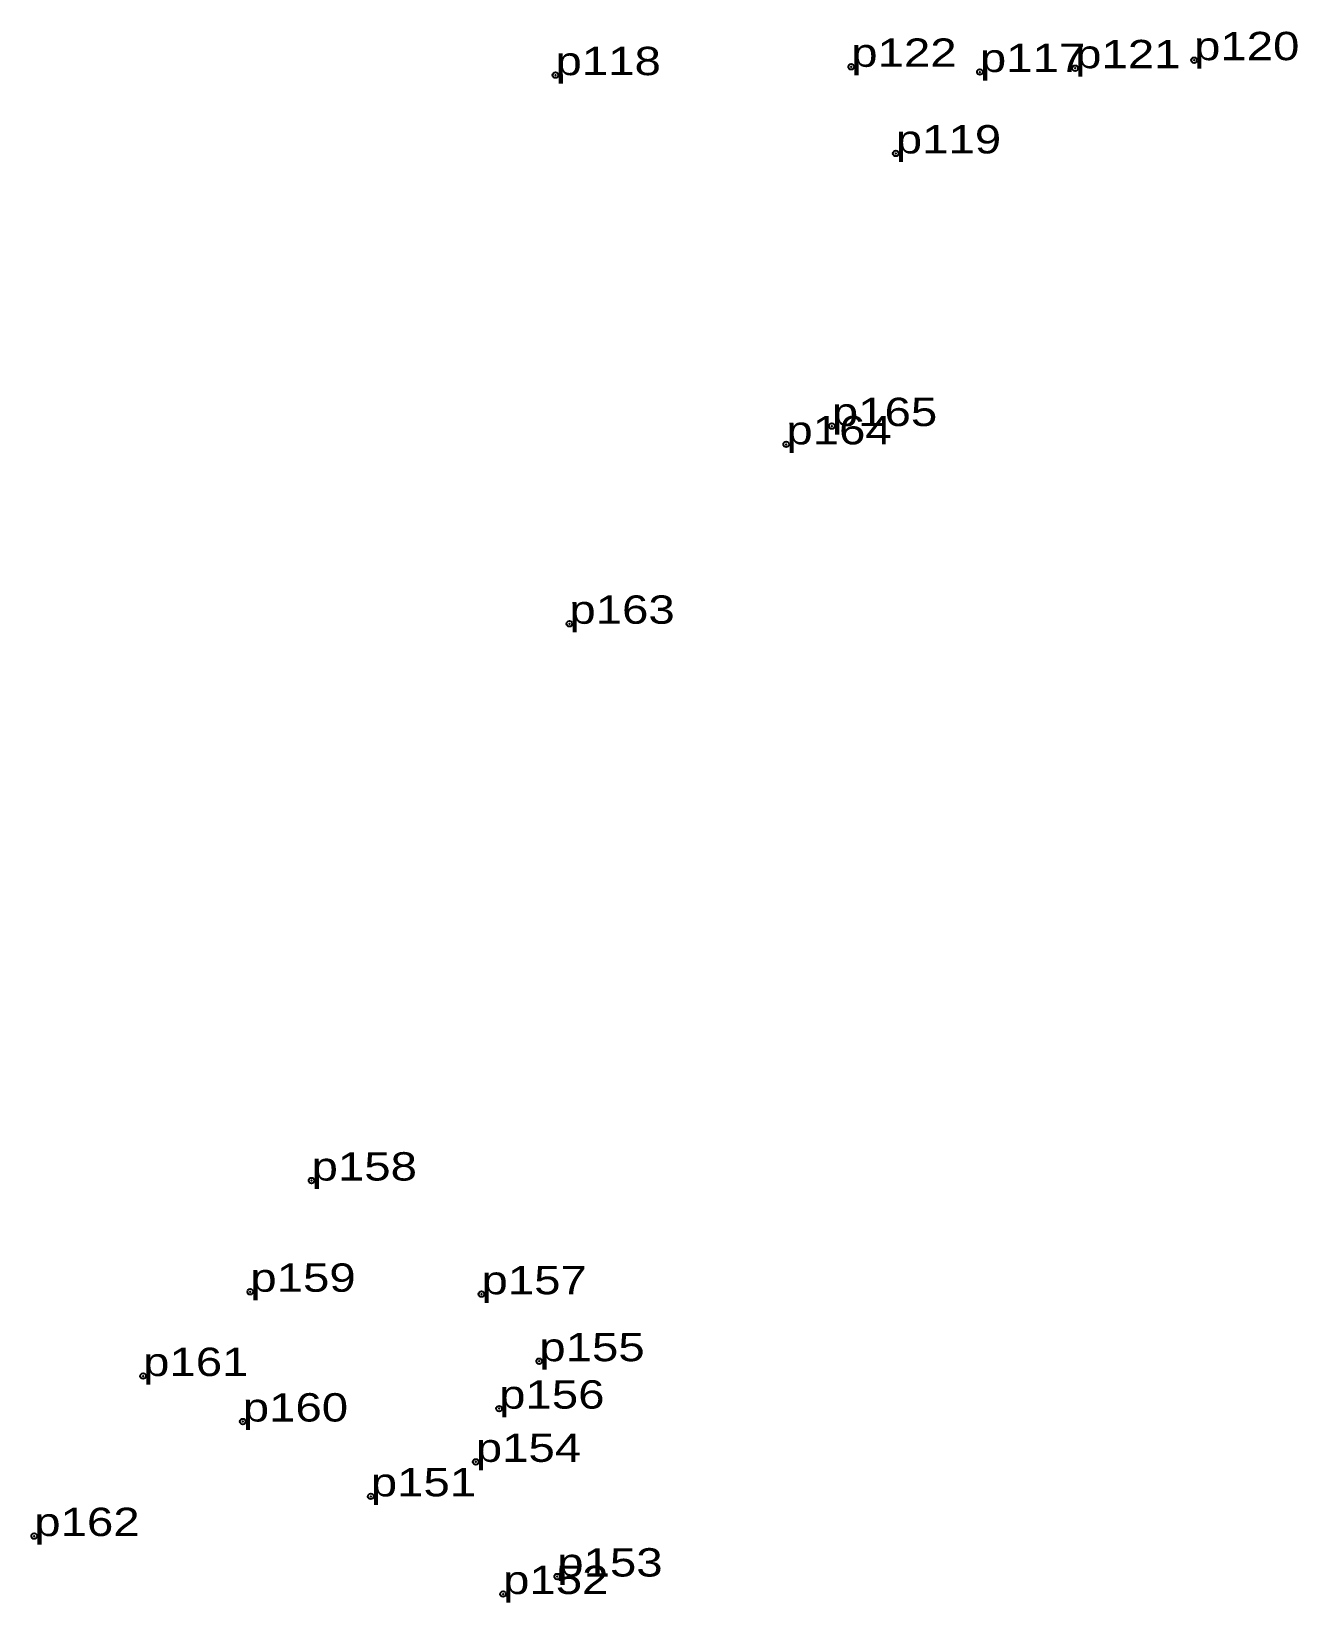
# Model space of a CAD drawing. Header units: metres. Extents: x 543926 to 547342, y 1818450 to 1823814.
# Drawn here: x 545720 to 545800.4, y 1823278 to 1823377.8 of the extents above; entities that cross this region are included whole.
import ezdxf

# ---------------------------------------------------------------- set-up
doc = ezdxf.new("R2010")
doc.units = ezdxf.units.M
doc.header["$LTSCALE"] = 0.72
doc.header["$PDMODE"] = 32
doc.header["$PDSIZE"] = 0.36
doc.layers.add('12', color=7, linetype='Continuous')
doc.layers.add('7', color=7, linetype='Continuous')

msp = doc.modelspace()

# ---------------------------------------------------------------- texts
at = {"layer": '12', "width": 1.25}
for s, p in [('p118', (545753.24, 1823375.02)), ('p122', (545772.02, 1823375.55)), ('p117', (545780.19, 1823375.22)), ('p121', (545786.24, 1823375.46)), ('p120', (545793.79, 1823375.97)), ('p119', (545774.85, 1823370.05)), ('p165', (545770.79, 1823352.74)), ('p164', (545767.9, 1823351.58)), ('p163', (545754.12, 1823340.19)), ('p158', (545737.75, 1823304.84)), ('p159', (545733.86, 1823297.78)), ('p157', (545748.54, 1823297.62)), ('p155', (545752.21, 1823293.37)), ('p161', (545727.05, 1823292.43)), ('p156', (545749.66, 1823290.36)), ('p160', (545733.38, 1823289.54)), ('p154', (545748.18, 1823286.98)), ('p151', (545741.51, 1823284.79)), ('p162', (545720.14, 1823282.27)), ('p153', (545753.35, 1823279.7)), ('p152', (545749.91, 1823278.59))]:
    msp.add_text(s, height=1.8, dxfattribs=at).set_placement(p)

# ---------------------------------------------------------------- linework, layer by layer
at = {"layer": '7'}
for p in [(545793.79, 1823375.97), (545753.24, 1823375.02), (545772.02, 1823375.55), (545780.19, 1823375.22), (545786.24, 1823375.46), (545774.85, 1823370.05), (545770.79, 1823352.74), (545767.89, 1823351.58), (545754.12, 1823340.19), (545737.75, 1823304.84), (545733.86, 1823297.78), (545748.54, 1823297.63), (545752.21, 1823293.37), (545727.05, 1823292.43), (545749.66, 1823290.36), (545733.38, 1823289.54), (545748.18, 1823286.98), (545741.51, 1823284.79), (545720.14, 1823282.27), (545753.35, 1823279.7), (545749.91, 1823278.59)]:
    msp.add_point(p, dxfattribs=at)

msp.set_redraw_order([(e.dxf.handle, doc.entitydb.next_handle()) for e in msp.query("TEXT MTEXT ATTDEF DIMENSION ARC_DIMENSION")])  # texts and dimensions are drawn at this point

doc.saveas('drawing.dxf')
